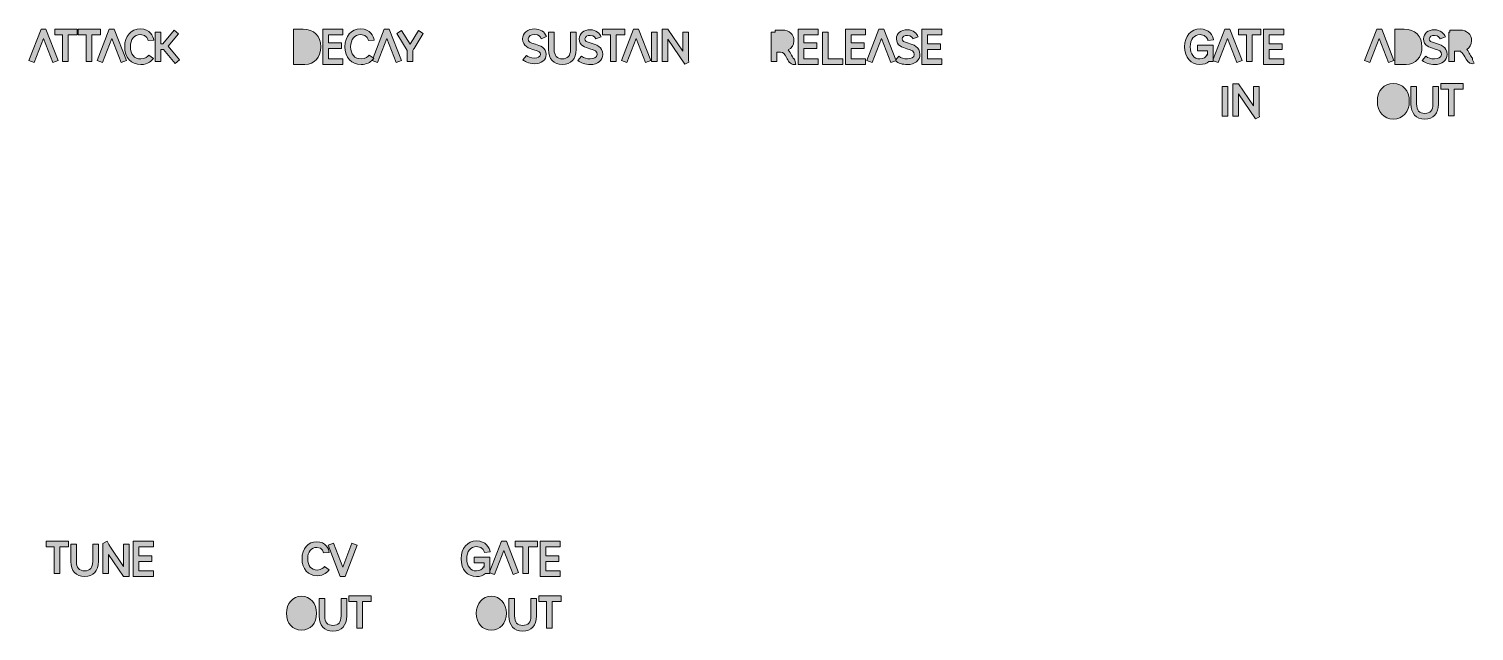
# Model space of a CAD drawing. Header units: millimetres. Extents: x 13.6 to 103.3, y 56.1 to 93.5.
import ezdxf

# ---------------------------------------------------------------- set-up
doc = ezdxf.new("R2010")
doc.units = ezdxf.units.MM
doc.header["$MEASUREMENT"] = 0
doc.layers.add('Layer 3', color=7, linetype='Continuous', lineweight=0)

# ---------------------------------------------------------------- blocks, each defined once
blk = doc.blocks.new('Block_0')
at = {"layer": 'Layer 3', "true_color": 0xff0000, "transparency": 33554687}
h = blk.add_hatch(color=1, dxfattribs=at)
h.dxf.hatch_style = 2
h.paths.add_polyline_path([(15.394, 91.501), (14.639, 93.447), (14.33, 93.447), (13.578, 91.501), (13.907, 91.374), (14.485, 92.87), (15.065, 91.374)])
h = blk.add_hatch(color=1, dxfattribs=at)
h.dxf.hatch_style = 2
h.paths.add_polyline_path([(15.666, 91.437), (16.019, 91.437), (16.019, 93.094), (16.567, 93.094), (16.567, 93.447), (15.182, 93.447), (15.182, 93.094), (15.666, 93.094)])
h = blk.add_hatch(color=1, dxfattribs=at)
h.dxf.hatch_style = 2
h.paths.add_polyline_path([(17.131, 91.437), (17.484, 91.437), (17.484, 93.094), (18.032, 93.094), (18.032, 93.447), (16.647, 93.447), (16.647, 93.094), (17.131, 93.094)])
h = blk.add_hatch(color=1, dxfattribs=at)
h.dxf.hatch_style = 2
h.paths.add_polyline_path([(19.304, 91.374), (19.633, 91.501), (18.878, 93.447), (18.569, 93.447), (17.817, 91.501), (18.146, 91.374), (18.724, 92.87)])
h = blk.add_hatch(color=1, dxfattribs=at)
h.dxf.hatch_style = 2
edge = h.paths.add_edge_path()
edge.add_spline(control_points=[(20.502, 93.111), (20.93, 93.111), (20.98, 92.75), (20.98, 92.746), (20.98, 92.746), (21.332, 92.769), (21.332, 92.769), (21.318, 92.996), (21.096, 93.464), (20.502, 93.464), (19.917, 93.464), (19.524, 93.019), (19.524, 92.357), (19.524, 91.684), (19.919, 91.25), (20.53, 91.25), (20.979, 91.25), (21.226, 91.514), (21.311, 91.628), (21.311, 91.628), (21.03, 91.839), (21.03, 91.839), (20.963, 91.751), (20.809, 91.602), (20.53, 91.602), (20.121, 91.602), (19.877, 91.884), (19.877, 92.357), (19.877, 92.822), (20.116, 93.111), (20.502, 93.111)], knot_values=[0, 0, 0, 0, 1, 1, 1, 2, 2, 2, 3, 3, 3, 4, 4, 4, 5, 5, 5, 6, 6, 6, 7, 7, 7, 8, 8, 8, 9, 9, 9, 10, 10, 10, 10], degree=3, periodic=0)
h = blk.add_hatch(color=1, dxfattribs=at)
h.dxf.hatch_style = 2
h.paths.add_polyline_path([(22.864, 93.158), (22.593, 93.384), (21.895, 92.545), (21.776, 92.545), (21.776, 93.271), (21.424, 93.271), (21.424, 91.437), (21.776, 91.437), (21.776, 92.192), (21.929, 92.192), (22.667, 91.323), (22.936, 91.552), (22.224, 92.389)])
h = blk.add_hatch(color=1, dxfattribs=at)
h.dxf.hatch_style = 2
edge = h.paths.add_edge_path()
edge.add_spline(control_points=[(31.7, 92.357), (31.7, 93.019), (31.269, 93.447), (30.602, 93.447), (30.602, 93.447), (30.008, 93.447), (30.008, 93.447), (30.008, 93.447), (30.008, 91.261), (30.008, 91.261), (30.008, 91.261), (30.714, 91.261), (30.714, 91.261), (31.313, 91.261), (31.7, 91.691), (31.7, 92.357)], knot_values=[0, 0, 0, 0, 1, 1, 1, 2, 2, 2, 3, 3, 3, 4, 4, 4, 5, 5, 5, 5], degree=3, periodic=0)
h = blk.add_hatch(color=1, dxfattribs=at)
h.dxf.hatch_style = 2
h.paths.add_polyline_path([(33.076, 91.614), (32.181, 91.614), (32.181, 92.248), (32.991, 92.248), (32.991, 92.601), (32.181, 92.601), (32.181, 93.095), (33.076, 93.095), (33.076, 93.447), (31.828, 93.447), (31.828, 91.261), (33.076, 91.261)])
h = blk.add_hatch(color=1, dxfattribs=at)
h.dxf.hatch_style = 2
edge = h.paths.add_edge_path()
edge.add_spline(control_points=[(34.951, 91.657), (34.951, 91.657), (34.708, 91.84), (34.708, 91.84), (34.641, 91.751), (34.488, 91.603), (34.208, 91.603), (33.799, 91.603), (33.555, 91.885), (33.555, 92.357), (33.555, 92.822), (33.795, 93.112), (34.18, 93.112), (34.609, 93.112), (34.658, 92.75), (34.659, 92.747), (34.659, 92.747), (35.011, 92.769), (35.011, 92.769), (34.996, 92.996), (34.774, 93.464), (34.18, 93.464), (33.595, 93.464), (33.203, 93.019), (33.203, 92.357), (33.203, 91.684), (33.597, 91.25), (34.208, 91.25), (34.551, 91.25), (34.776, 91.404), (34.901, 91.527), (34.94, 91.566), (34.97, 91.601), (34.99, 91.628), (34.99, 91.628), (34.951, 91.657), (34.951, 91.657)], knot_values=[0, 0, 0, 0, 1, 1, 1, 2, 2, 2, 3, 3, 3, 4, 4, 4, 5, 5, 5, 6, 6, 6, 7, 7, 7, 8, 8, 8, 9, 9, 9, 10, 10, 10, 11, 11, 11, 12, 12, 12, 12], degree=3, periodic=0)
h = blk.add_hatch(color=1, dxfattribs=at)
h.dxf.hatch_style = 2
edge = h.paths.add_edge_path()
edge.add_spline(control_points=[(35.642, 93.447), (35.642, 93.447), (34.951, 91.657), (34.951, 91.657), (34.951, 91.657), (34.99, 91.628), (34.99, 91.628), (34.97, 91.601), (34.94, 91.566), (34.901, 91.527), (34.901, 91.527), (34.891, 91.501), (34.891, 91.501), (34.891, 91.501), (35.22, 91.374), (35.22, 91.374), (35.22, 91.374), (35.797, 92.87), (35.797, 92.87), (35.797, 92.87), (36.377, 91.374), (36.377, 91.374), (36.377, 91.374), (36.706, 91.501), (36.706, 91.501), (36.706, 91.501), (35.952, 93.447), (35.952, 93.447), (35.952, 93.447), (35.642, 93.447), (35.642, 93.447)], knot_values=[0, 0, 0, 0, 1, 1, 1, 2, 2, 2, 3, 3, 3, 4, 4, 4, 5, 5, 5, 6, 6, 6, 7, 7, 7, 8, 8, 8, 9, 9, 9, 10, 10, 10, 10], degree=3, periodic=0)
h = blk.add_hatch(color=1, dxfattribs=at)
h.dxf.hatch_style = 2
edge = h.paths.add_edge_path()
edge.add_spline(control_points=[(37.241, 92.516), (37.241, 92.516), (36.715, 93.364), (36.715, 93.364), (36.715, 93.364), (36.416, 93.178), (36.416, 93.178), (36.416, 93.178), (37.066, 92.129), (37.066, 92.129), (37.066, 92.129), (37.066, 91.438), (37.066, 91.438), (37.066, 91.438), (37.419, 91.438), (37.419, 91.438), (37.419, 91.438), (37.419, 92.119), (37.419, 92.119), (37.419, 92.119), (37.447, 92.17), (37.447, 92.17), (37.457, 92.191), (37.472, 92.221), (37.494, 92.253), (37.494, 92.253), (38.064, 93.179), (38.064, 93.179), (38.064, 93.179), (37.763, 93.364), (37.763, 93.364), (37.763, 93.364), (37.241, 92.516), (37.241, 92.516)], knot_values=[0, 0, 0, 0, 1, 1, 1, 2, 2, 2, 3, 3, 3, 4, 4, 4, 5, 5, 5, 6, 6, 6, 7, 7, 7, 8, 8, 8, 9, 9, 9, 10, 10, 10, 11, 11, 11, 11], degree=3, periodic=0)
h = blk.add_hatch(color=1, dxfattribs=at)
h.dxf.hatch_style = 2
edge = h.paths.add_edge_path()
edge.add_spline(control_points=[(44.927, 92.174), (45.25, 92.083), (45.345, 92.033), (45.345, 91.877), (45.345, 91.714), (45.148, 91.656), (44.979, 91.656), (44.704, 91.656), (44.574, 91.74), (44.473, 91.819), (44.473, 91.819), (44.256, 91.541), (44.256, 91.541), (44.346, 91.47), (44.559, 91.303), (44.979, 91.303), (45.402, 91.303), (45.697, 91.539), (45.697, 91.877), (45.697, 92.323), (45.308, 92.433), (45.023, 92.513), (44.69, 92.608), (44.586, 92.665), (44.586, 92.839), (44.586, 93.027), (44.781, 93.111), (44.973, 93.111), (45.249, 93.111), (45.338, 92.975), (45.385, 92.856), (45.385, 92.856), (45.713, 92.986), (45.713, 92.986), (45.589, 93.299), (45.333, 93.464), (44.973, 93.464), (44.545, 93.464), (44.233, 93.201), (44.233, 92.839), (44.233, 92.37), (44.634, 92.257), (44.927, 92.174)], knot_values=[0, 0, 0, 0, 1, 1, 1, 2, 2, 2, 3, 3, 3, 4, 4, 4, 5, 5, 5, 6, 6, 6, 7, 7, 7, 8, 8, 8, 9, 9, 9, 10, 10, 10, 11, 11, 11, 12, 12, 12, 13, 13, 13, 14, 14, 14, 14], degree=3, periodic=0)
h = blk.add_hatch(color=1, dxfattribs=at)
h.dxf.hatch_style = 2
edge = h.paths.add_edge_path()
edge.add_spline(control_points=[(48.499, 92.573), (48.192, 92.66), (48.102, 92.706), (48.102, 92.842), (48.102, 92.993), (48.266, 93.061), (48.428, 93.061), (48.675, 93.061), (48.754, 92.895), (48.773, 92.844), (48.773, 92.844), (49.104, 92.964), (49.104, 92.964), (49.025, 93.181), (48.806, 93.413), (48.428, 93.413), (48.035, 93.413), (47.75, 93.173), (47.75, 92.842), (47.75, 92.419), (48.127, 92.312), (48.402, 92.234), (48.726, 92.141), (48.858, 92.083), (48.858, 91.877), (48.858, 91.675), (48.639, 91.602), (48.434, 91.602), (48.206, 91.602), (48.026, 91.658), (47.897, 91.769), (47.897, 91.769), (47.667, 91.501), (47.667, 91.501), (47.862, 91.334), (48.12, 91.25), (48.434, 91.25), (48.891, 91.25), (49.211, 91.508), (49.211, 91.877), (49.211, 92.37), (48.782, 92.492), (48.499, 92.573)], knot_values=[0, 0, 0, 0, 1, 1, 1, 2, 2, 2, 3, 3, 3, 4, 4, 4, 5, 5, 5, 6, 6, 6, 7, 7, 7, 8, 8, 8, 9, 9, 9, 10, 10, 10, 11, 11, 11, 12, 12, 12, 13, 13, 13, 14, 14, 14, 14], degree=3, periodic=0)
h = blk.add_hatch(color=1, dxfattribs=at)
h.dxf.hatch_style = 2
h.paths.add_polyline_path([(50.587, 93.447), (49.202, 93.447), (49.202, 93.094), (49.686, 93.094), (49.686, 91.437), (50.038, 91.437), (50.038, 93.094), (50.587, 93.094)])
h = blk.add_hatch(color=1, dxfattribs=at)
h.dxf.hatch_style = 2
h.paths.add_polyline_path([(51.124, 93.447), (50.372, 91.501), (50.701, 91.374), (51.279, 92.87), (51.859, 91.374), (52.188, 91.501), (51.433, 93.447)])
h = blk.add_hatch(color=1, dxfattribs=at)
h.dxf.hatch_style = 2
edge = h.paths.add_edge_path()
edge.add_spline(control_points=[(54.534, 91.632), (54.534, 91.632), (54.534, 93.271), (54.534, 93.271), (54.534, 93.271), (54.181, 93.271), (54.181, 93.271), (54.181, 93.271), (54.181, 92.075), (54.181, 92.075), (54.181, 92.075), (53.255, 93.447), (53.255, 93.447), (53.255, 93.447), (52.9, 93.447), (52.9, 93.447), (52.9, 93.447), (52.9, 91.437), (52.9, 91.437), (52.9, 91.437), (53.253, 91.437), (53.253, 91.437), (53.253, 91.437), (53.253, 92.819), (53.253, 92.819), (53.253, 92.819), (54.299, 91.267), (54.299, 91.267), (54.299, 91.267), (54.552, 91.397), (54.552, 91.397), (54.552, 91.397), (54.538, 91.52), (54.538, 91.52), (54.535, 91.539), (54.534, 91.587), (54.534, 91.632)], knot_values=[0, 0, 0, 0, 1, 1, 1, 2, 2, 2, 3, 3, 3, 4, 4, 4, 5, 5, 5, 6, 6, 6, 7, 7, 7, 8, 8, 8, 9, 9, 9, 10, 10, 10, 11, 11, 11, 12, 12, 12, 12], degree=3, periodic=0)
h = blk.add_hatch(color=1, dxfattribs=at)
h.dxf.hatch_style = 2
edge = h.paths.add_edge_path()
edge.add_spline(control_points=[(60.925, 91.842), (60.877, 91.938), (60.818, 92.056), (60.728, 92.156), (60.945, 92.265), (61.078, 92.47), (61.078, 92.726), (61.078, 93.119), (60.783, 93.394), (60.36, 93.394), (60.36, 93.394), (59.906, 93.394), (59.906, 93.394), (59.906, 93.394), (59.906, 93.271), (59.906, 93.271), (59.906, 93.271), (59.67, 93.271), (59.67, 93.271), (59.67, 93.271), (59.67, 91.437), (59.67, 91.437), (59.67, 91.437), (60.023, 91.437), (60.023, 91.437), (60.023, 91.437), (60.023, 92.017), (60.023, 92.017), (60.023, 92.017), (60.25, 92.017), (60.25, 92.017), (60.424, 92.017), (60.493, 91.915), (60.611, 91.683), (60.708, 91.49), (60.829, 91.25), (61.122, 91.25), (61.162, 91.25), (61.188, 91.254), (61.2, 91.256), (61.2, 91.256), (61.122, 91.602), (61.122, 91.602), (61.057, 91.602), (61.016, 91.662), (60.925, 91.842)], knot_values=[0, 0, 0, 0, 1, 1, 1, 2, 2, 2, 3, 3, 3, 4, 4, 4, 5, 5, 5, 6, 6, 6, 7, 7, 7, 8, 8, 8, 9, 9, 9, 10, 10, 10, 11, 11, 11, 12, 12, 12, 13, 13, 13, 14, 14, 14, 15, 15, 15, 15], degree=3, periodic=0)
h = blk.add_hatch(color=1, dxfattribs=at)
h.dxf.hatch_style = 2
h.paths.add_polyline_path([(61.333, 91.261), (62.581, 91.261), (62.581, 91.614), (61.685, 91.614), (61.685, 92.248), (62.496, 92.248), (62.496, 92.601), (61.685, 92.601), (61.685, 93.094), (62.581, 93.094), (62.581, 93.447), (61.333, 93.447)])
h = blk.add_hatch(color=1, dxfattribs=at)
h.dxf.hatch_style = 2
h.paths.add_polyline_path([(64.273, 91.261), (65.522, 91.261), (65.522, 91.614), (64.626, 91.614), (64.626, 92.248), (65.437, 92.248), (65.437, 92.601), (64.626, 92.601), (64.626, 93.094), (65.522, 93.094), (65.522, 93.447), (64.273, 93.447)])
h = blk.add_hatch(color=1, dxfattribs=at)
h.dxf.hatch_style = 2
h.paths.add_polyline_path([(67.401, 91.548), (66.665, 93.447), (66.355, 93.447), (65.603, 91.501), (65.933, 91.374), (66.51, 92.87), (67.09, 91.374), (67.381, 91.487), (67.419, 91.501)])
h = blk.add_hatch(color=1, dxfattribs=at)
h.dxf.hatch_style = 2
edge = h.paths.add_edge_path()
edge.add_spline(control_points=[(68.192, 92.573), (67.885, 92.66), (67.796, 92.706), (67.796, 92.842), (67.796, 92.993), (67.959, 93.061), (68.121, 93.061), (68.368, 93.061), (68.448, 92.895), (68.466, 92.844), (68.466, 92.844), (68.798, 92.964), (68.798, 92.964), (68.719, 93.181), (68.5, 93.413), (68.121, 93.413), (67.728, 93.413), (67.443, 93.173), (67.443, 92.842), (67.443, 92.419), (67.82, 92.312), (68.095, 92.234), (68.42, 92.141), (68.552, 92.083), (68.552, 91.877), (68.552, 91.675), (68.332, 91.602), (68.127, 91.602), (67.9, 91.602), (67.719, 91.658), (67.59, 91.769), (67.59, 91.769), (67.401, 91.548), (67.401, 91.548), (67.401, 91.548), (67.419, 91.501), (67.419, 91.501), (67.419, 91.501), (67.381, 91.487), (67.381, 91.487), (67.574, 91.33), (67.823, 91.25), (68.127, 91.25), (68.585, 91.25), (68.904, 91.508), (68.904, 91.877), (68.904, 92.37), (68.476, 92.492), (68.192, 92.573)], knot_values=[0, 0, 0, 0, 1, 1, 1, 2, 2, 2, 3, 3, 3, 4, 4, 4, 5, 5, 5, 6, 6, 6, 7, 7, 7, 8, 8, 8, 9, 9, 9, 10, 10, 10, 11, 11, 11, 12, 12, 12, 13, 13, 13, 14, 14, 14, 15, 15, 15, 16, 16, 16, 16], degree=3, periodic=0)
h = blk.add_hatch(color=1, dxfattribs=at)
h.dxf.hatch_style = 2
h.paths.add_polyline_path([(69.015, 91.261), (70.263, 91.261), (70.263, 91.614), (69.368, 91.614), (69.368, 92.192), (70.179, 92.192), (70.179, 92.545), (69.368, 92.545), (69.368, 93.094), (70.263, 93.094), (70.263, 93.447), (69.015, 93.447)])
h = blk.add_hatch(color=1, dxfattribs=at)
h.dxf.hatch_style = 2
edge = h.paths.add_edge_path()
edge.add_spline(control_points=[(87.119, 92.451), (87.119, 92.451), (86.147, 92.451), (86.147, 92.451), (86.147, 92.451), (86.147, 92.099), (86.147, 92.099), (86.147, 92.099), (86.766, 92.099), (86.766, 92.099), (86.766, 92.099), (86.766, 91.837), (86.766, 91.837), (86.766, 91.837), (86.72, 91.853), (86.72, 91.853), (86.663, 91.696), (86.5, 91.602), (86.285, 91.602), (85.917, 91.602), (85.689, 91.891), (85.689, 92.357), (85.689, 92.815), (85.927, 93.111), (86.297, 93.111), (86.74, 93.111), (86.782, 92.757), (86.784, 92.742), (86.784, 92.742), (87.135, 92.779), (87.135, 92.779), (87.106, 93.054), (86.859, 93.464), (86.297, 93.464), (85.731, 93.464), (85.336, 93.009), (85.336, 92.357), (85.336, 91.695), (85.717, 91.25), (86.285, 91.25), (86.528, 91.25), (86.713, 91.328), (86.843, 91.437), (86.843, 91.437), (87.119, 91.437), (87.119, 91.437), (87.119, 91.437), (87.119, 91.488), (87.119, 91.488), (87.119, 91.488), (87.119, 91.586), (87.119, 91.586), (87.119, 91.586), (87.119, 92.451), (87.119, 92.451)], knot_values=[0, 0, 0, 0, 1, 1, 1, 2, 2, 2, 3, 3, 3, 4, 4, 4, 5, 5, 5, 6, 6, 6, 7, 7, 7, 8, 8, 8, 9, 9, 9, 10, 10, 10, 11, 11, 11, 12, 12, 12, 13, 13, 13, 14, 14, 14, 15, 15, 15, 16, 16, 16, 17, 17, 17, 18, 18, 18, 18], degree=3, periodic=0)
h = blk.add_hatch(color=1, dxfattribs=at)
h.dxf.hatch_style = 2
h.paths.add_polyline_path([(87.993, 92.87), (88.573, 91.374), (88.902, 91.501), (88.148, 93.447), (87.838, 93.447), (87.119, 91.586), (87.119, 91.488), (87.416, 91.374)])
h = blk.add_hatch(color=1, dxfattribs=at)
h.dxf.hatch_style = 2
h.paths.add_polyline_path([(88.691, 93.094), (89.174, 93.094), (89.174, 91.437), (89.527, 91.437), (89.527, 93.094), (90.075, 93.094), (90.075, 93.447), (88.691, 93.447)])
h = blk.add_hatch(color=1, dxfattribs=at)
h.dxf.hatch_style = 2
h.paths.add_polyline_path([(90.238, 91.261), (91.487, 91.261), (91.487, 91.614), (90.591, 91.614), (90.591, 92.192), (91.402, 92.192), (91.402, 92.545), (90.591, 92.545), (90.591, 93.094), (91.487, 93.094), (91.487, 93.447), (90.238, 93.447)])
h = blk.add_hatch(color=1, dxfattribs=at)
h.dxf.hatch_style = 2
h.paths.add_polyline_path([(98.001, 91.374), (98.33, 91.501), (97.575, 93.447), (97.266, 93.447), (96.514, 91.501), (96.843, 91.374), (97.421, 92.87)])
h = blk.add_hatch(color=1, dxfattribs=at)
h.dxf.hatch_style = 2
edge = h.paths.add_edge_path()
edge.add_spline(control_points=[(100.075, 92.357), (100.075, 93.019), (99.643, 93.447), (98.976, 93.447), (98.976, 93.447), (98.382, 93.447), (98.382, 93.447), (98.382, 93.447), (98.382, 91.261), (98.382, 91.261), (98.382, 91.261), (99.089, 91.261), (99.089, 91.261), (99.688, 91.261), (100.075, 91.691), (100.075, 92.357)], knot_values=[0, 0, 0, 0, 1, 1, 1, 2, 2, 2, 3, 3, 3, 4, 4, 4, 5, 5, 5, 5], degree=3, periodic=0)
h = blk.add_hatch(color=1, dxfattribs=at)
h.dxf.hatch_style = 2
edge = h.paths.add_edge_path()
edge.add_spline(control_points=[(100.858, 91.602), (100.631, 91.602), (100.45, 91.658), (100.321, 91.769), (100.321, 91.769), (100.092, 91.501), (100.092, 91.501), (100.287, 91.334), (100.544, 91.25), (100.858, 91.25), (101.316, 91.25), (101.635, 91.508), (101.635, 91.877), (101.635, 92.37), (101.207, 92.492), (100.923, 92.573), (100.616, 92.66), (100.527, 92.706), (100.527, 92.842), (100.527, 92.993), (100.69, 93.061), (100.852, 93.061), (101.099, 93.061), (101.179, 92.895), (101.197, 92.844), (101.197, 92.844), (101.529, 92.964), (101.529, 92.964), (101.45, 93.181), (101.231, 93.413), (100.852, 93.413), (100.459, 93.413), (100.174, 93.173), (100.174, 92.842), (100.174, 92.419), (100.551, 92.312), (100.827, 92.234), (101.151, 92.141), (101.283, 92.083), (101.283, 91.877), (101.283, 91.675), (101.064, 91.602), (100.858, 91.602)], knot_values=[0, 0, 0, 0, 1, 1, 1, 2, 2, 2, 3, 3, 3, 4, 4, 4, 5, 5, 5, 6, 6, 6, 7, 7, 7, 8, 8, 8, 9, 9, 9, 10, 10, 10, 11, 11, 11, 12, 12, 12, 13, 13, 13, 14, 14, 14, 14], degree=3, periodic=0)
h = blk.add_hatch(color=1, dxfattribs=at)
h.dxf.hatch_style = 2
edge = h.paths.add_edge_path()
edge.add_spline(control_points=[(103.203, 91.55), (103.203, 91.55), (103.202, 91.656), (103.202, 91.656), (103.164, 91.665), (103.086, 91.815), (103.048, 91.887), (102.997, 91.986), (102.939, 92.097), (102.861, 92.188), (103.043, 92.302), (103.154, 92.493), (103.154, 92.726), (103.154, 93.119), (102.858, 93.394), (102.436, 93.394), (102.436, 93.394), (101.805, 93.394), (101.805, 93.394), (101.805, 93.394), (101.805, 93.271), (101.805, 93.271), (101.805, 93.271), (101.746, 93.271), (101.746, 93.271), (101.746, 93.271), (101.746, 91.437), (101.746, 91.437), (101.746, 91.437), (102.099, 91.437), (102.099, 91.437), (102.099, 91.437), (102.099, 92.071), (102.099, 92.071), (102.099, 92.071), (102.419, 92.071), (102.419, 92.071), (102.445, 92.071), (102.471, 92.072), (102.496, 92.074), (102.496, 92.074), (102.491, 92.023), (102.491, 92.023), (102.584, 92.014), (102.661, 91.866), (102.736, 91.724), (102.833, 91.536), (102.955, 91.303), (103.203, 91.303), (103.203, 91.303), (103.311, 91.327), (103.311, 91.327), (103.311, 91.327), (103.203, 91.55), (103.203, 91.55)], knot_values=[0, 0, 0, 0, 1, 1, 1, 2, 2, 2, 3, 3, 3, 4, 4, 4, 5, 5, 5, 6, 6, 6, 7, 7, 7, 8, 8, 8, 9, 9, 9, 10, 10, 10, 11, 11, 11, 12, 12, 12, 13, 13, 13, 14, 14, 14, 15, 15, 15, 16, 16, 16, 17, 17, 17, 18, 18, 18, 18], degree=3, periodic=0)
h = blk.add_hatch(color=1, dxfattribs=at)
h.dxf.hatch_style = 2
edge = h.paths.add_edge_path()
edge.add_spline(control_points=[(47.204, 92.188), (47.204, 91.794), (47.04, 91.602), (46.701, 91.602), (46.36, 91.602), (46.194, 91.794), (46.194, 92.188), (46.194, 92.188), (46.194, 93.271), (46.194, 93.271), (46.194, 93.271), (45.842, 93.271), (45.842, 93.271), (45.842, 93.271), (45.842, 92.188), (45.842, 92.188), (45.842, 91.6), (46.163, 91.25), (46.701, 91.25), (47.237, 91.25), (47.557, 91.6), (47.557, 92.188), (47.557, 92.188), (47.557, 93.271), (47.557, 93.271), (47.557, 93.271), (47.204, 93.271), (47.204, 93.271), (47.204, 93.271), (47.204, 92.188), (47.204, 92.188)], knot_values=[0, 0, 0, 0, 1, 1, 1, 2, 2, 2, 3, 3, 3, 4, 4, 4, 5, 5, 5, 6, 6, 6, 7, 7, 7, 8, 8, 8, 9, 9, 9, 10, 10, 10, 10], degree=3, periodic=0)
h = blk.add_hatch(color=1, dxfattribs=at)
h.dxf.hatch_style = 2
h.paths.add_polyline_path([(52.24, 91.437), (52.593, 91.437), (52.593, 93.271), (52.24, 93.271)])
h = blk.add_hatch(color=1, dxfattribs=at)
h.dxf.hatch_style = 2
h.paths.add_polyline_path([(63.212, 93.271), (62.86, 93.271), (62.86, 91.261), (64.11, 91.261), (64.11, 91.614), (63.212, 91.614)])
h = blk.add_hatch(color=1, dxfattribs=at)
h.dxf.hatch_style = 2
h.paths.add_polyline_path([(87.674, 88.051), (88.027, 88.051), (88.027, 89.884), (87.674, 89.884)])
h = blk.add_hatch(color=1, dxfattribs=at)
h.dxf.hatch_style = 2
edge = h.paths.add_edge_path()
edge.add_spline(control_points=[(89.968, 88.245), (89.968, 88.245), (89.968, 89.884), (89.968, 89.884), (89.968, 89.884), (89.615, 89.884), (89.615, 89.884), (89.615, 89.884), (89.615, 88.689), (89.615, 88.689), (89.615, 88.689), (88.69, 90.061), (88.69, 90.061), (88.69, 90.061), (88.335, 90.061), (88.335, 90.061), (88.335, 90.061), (88.335, 88.051), (88.335, 88.051), (88.335, 88.051), (88.687, 88.051), (88.687, 88.051), (88.687, 88.051), (88.687, 89.433), (88.687, 89.433), (88.687, 89.433), (89.735, 87.877), (89.735, 87.877), (89.735, 87.877), (89.986, 88.013), (89.986, 88.013), (89.986, 88.013), (89.972, 88.134), (89.972, 88.134), (89.97, 88.152), (89.968, 88.2), (89.968, 88.245)], knot_values=[0, 0, 0, 0, 1, 1, 1, 2, 2, 2, 3, 3, 3, 4, 4, 4, 5, 5, 5, 6, 6, 6, 7, 7, 7, 8, 8, 8, 9, 9, 9, 10, 10, 10, 11, 11, 11, 12, 12, 12, 12], degree=3, periodic=0)
h = blk.add_hatch(color=1, dxfattribs=at)
h.dxf.hatch_style = 2
edge = h.paths.add_edge_path()
edge.add_spline(control_points=[(98.294, 90.077), (97.701, 90.077), (97.303, 89.633), (97.303, 88.97), (97.303, 88.308), (97.701, 87.863), (98.294, 87.863), (98.889, 87.863), (99.289, 88.308), (99.289, 88.97), (99.289, 89.633), (98.889, 90.077), (98.294, 90.077)], knot_values=[0, 0, 0, 0, 1, 1, 1, 2, 2, 2, 3, 3, 3, 4, 4, 4, 4], degree=3, periodic=0)
h = blk.add_hatch(color=1, dxfattribs=at)
h.dxf.hatch_style = 2
edge = h.paths.add_edge_path()
edge.add_spline(control_points=[(100.751, 88.801), (100.751, 88.407), (100.586, 88.216), (100.247, 88.216), (99.907, 88.216), (99.741, 88.407), (99.741, 88.801), (99.741, 88.801), (99.741, 89.884), (99.741, 89.884), (99.741, 89.884), (99.388, 89.884), (99.388, 89.884), (99.388, 89.884), (99.388, 88.801), (99.388, 88.801), (99.388, 88.214), (99.709, 87.863), (100.247, 87.863), (100.784, 87.863), (101.104, 88.214), (101.104, 88.801), (101.104, 88.801), (101.104, 89.884), (101.104, 89.884), (101.104, 89.884), (100.751, 89.884), (100.751, 89.884), (100.751, 89.884), (100.751, 88.801), (100.751, 88.801)], knot_values=[0, 0, 0, 0, 1, 1, 1, 2, 2, 2, 3, 3, 3, 4, 4, 4, 5, 5, 5, 6, 6, 6, 7, 7, 7, 8, 8, 8, 9, 9, 9, 10, 10, 10, 10], degree=3, periodic=0)
h = blk.add_hatch(color=1, dxfattribs=at)
h.dxf.hatch_style = 2
h.paths.add_polyline_path([(101.241, 89.723), (101.725, 89.723), (101.725, 88.066), (102.077, 88.066), (102.077, 89.723), (102.626, 89.723), (102.626, 90.076), (101.241, 90.076)])
h = blk.add_hatch(color=1, dxfattribs=at)
h.dxf.hatch_style = 2
h.paths.add_polyline_path([(14.657, 61.294), (15.14, 61.294), (15.14, 59.637), (15.493, 59.637), (15.493, 61.294), (16.042, 61.294), (16.042, 61.647), (14.657, 61.647)])
h = blk.add_hatch(color=1, dxfattribs=at)
h.dxf.hatch_style = 2
edge = h.paths.add_edge_path()
edge.add_spline(control_points=[(17.542, 60.387), (17.542, 59.993), (17.377, 59.802), (17.038, 59.802), (16.698, 59.802), (16.532, 59.993), (16.532, 60.387), (16.532, 60.387), (16.532, 61.47), (16.532, 61.47), (16.532, 61.47), (16.179, 61.47), (16.179, 61.47), (16.179, 61.47), (16.179, 60.387), (16.179, 60.387), (16.179, 59.8), (16.5, 59.449), (17.038, 59.449), (17.574, 59.449), (17.894, 59.8), (17.894, 60.387), (17.894, 60.387), (17.894, 61.47), (17.894, 61.47), (17.894, 61.47), (17.542, 61.47), (17.542, 61.47), (17.542, 61.47), (17.542, 60.387), (17.542, 60.387)], knot_values=[0, 0, 0, 0, 1, 1, 1, 2, 2, 2, 3, 3, 3, 4, 4, 4, 5, 5, 5, 6, 6, 6, 7, 7, 7, 8, 8, 8, 9, 9, 9, 10, 10, 10, 10], degree=3, periodic=0)
h = blk.add_hatch(color=1, dxfattribs=at)
h.dxf.hatch_style = 2
edge = h.paths.add_edge_path()
edge.add_spline(control_points=[(19.458, 60.076), (19.458, 60.076), (18.609, 61.335), (18.609, 61.335), (18.609, 61.335), (18.576, 61.385), (18.576, 61.385), (18.547, 61.429), (18.516, 61.477), (18.512, 61.483), (18.512, 61.483), (18.428, 61.64), (18.428, 61.64), (18.428, 61.64), (18.159, 61.498), (18.159, 61.498), (18.159, 61.498), (18.174, 61.375), (18.174, 61.375), (18.176, 61.359), (18.177, 61.322), (18.177, 61.273), (18.177, 61.273), (18.177, 59.637), (18.177, 59.637), (18.177, 59.637), (18.53, 59.637), (18.53, 59.637), (18.53, 59.637), (18.53, 60.821), (18.53, 60.821), (18.53, 60.821), (19.447, 59.461), (19.447, 59.461), (19.447, 59.461), (19.811, 59.461), (19.811, 59.461), (19.811, 59.461), (19.811, 61.47), (19.811, 61.47), (19.811, 61.47), (19.458, 61.47), (19.458, 61.47), (19.458, 61.47), (19.458, 60.076), (19.458, 60.076)], knot_values=[0, 0, 0, 0, 1, 1, 1, 2, 2, 2, 3, 3, 3, 4, 4, 4, 5, 5, 5, 6, 6, 6, 7, 7, 7, 8, 8, 8, 9, 9, 9, 10, 10, 10, 11, 11, 11, 12, 12, 12, 13, 13, 13, 14, 14, 14, 15, 15, 15, 15], degree=3, periodic=0)
h = blk.add_hatch(color=1, dxfattribs=at)
h.dxf.hatch_style = 2
h.paths.add_polyline_path([(20.057, 59.461), (21.305, 59.461), (21.305, 59.813), (20.41, 59.813), (20.41, 60.391), (21.221, 60.391), (21.221, 60.744), (20.41, 60.744), (20.41, 61.294), (21.305, 61.294), (21.305, 61.647), (20.057, 61.647)])
h = blk.add_hatch(color=1, dxfattribs=at)
h.dxf.hatch_style = 2
edge = h.paths.add_edge_path()
edge.add_spline(control_points=[(32.219, 59.869), (32.219, 59.869), (31.934, 60.076), (31.934, 60.076), (31.886, 60.01), (31.745, 59.856), (31.481, 59.856), (31.109, 59.856), (30.888, 60.118), (30.888, 60.556), (30.888, 60.984), (31.109, 61.26), (31.453, 61.26), (31.828, 61.26), (31.872, 60.935), (31.872, 60.931), (31.872, 60.931), (32.224, 60.954), (32.224, 60.954), (32.21, 61.169), (32.003, 61.613), (31.453, 61.613), (30.912, 61.613), (30.535, 61.178), (30.535, 60.556), (30.535, 59.926), (30.915, 59.503), (31.481, 59.503), (31.908, 59.503), (32.139, 59.759), (32.219, 59.869)], knot_values=[0, 0, 0, 0, 1, 1, 1, 2, 2, 2, 3, 3, 3, 4, 4, 4, 5, 5, 5, 6, 6, 6, 7, 7, 7, 8, 8, 8, 9, 9, 9, 10, 10, 10, 10], degree=3, periodic=0)
h = blk.add_hatch(color=1, dxfattribs=at)
h.dxf.hatch_style = 2
h.paths.add_polyline_path([(32.49, 61.533), (32.161, 61.407), (32.907, 59.461), (33.217, 59.461), (33.963, 61.407), (33.633, 61.533), (33.062, 60.042)])
h = blk.add_hatch(color=1, dxfattribs=at)
h.dxf.hatch_style = 2
edge = h.paths.add_edge_path()
edge.add_spline(control_points=[(41.921, 59.637), (41.921, 59.637), (42.197, 59.637), (42.197, 59.637), (42.197, 59.637), (42.197, 59.688), (42.197, 59.688), (42.197, 59.688), (42.197, 59.785), (42.197, 59.785), (42.197, 59.785), (42.197, 60.651), (42.197, 60.651), (42.197, 60.651), (41.225, 60.651), (41.225, 60.651), (41.225, 60.651), (41.225, 60.298), (41.225, 60.298), (41.225, 60.298), (41.844, 60.298), (41.844, 60.298), (41.844, 60.298), (41.844, 60.036), (41.844, 60.036), (41.844, 60.036), (41.798, 60.053), (41.798, 60.053), (41.741, 59.896), (41.578, 59.802), (41.363, 59.802), (40.995, 59.802), (40.767, 60.091), (40.767, 60.556), (40.767, 61.015), (41.005, 61.311), (41.375, 61.311), (41.818, 61.311), (41.86, 60.957), (41.862, 60.942), (41.862, 60.942), (42.213, 60.978), (42.213, 60.978), (42.184, 61.254), (41.937, 61.664), (41.375, 61.664), (40.809, 61.664), (40.414, 61.208), (40.414, 60.556), (40.414, 59.894), (40.795, 59.449), (41.363, 59.449), (41.607, 59.449), (41.791, 59.527), (41.921, 59.637)], knot_values=[0, 0, 0, 0, 1, 1, 1, 2, 2, 2, 3, 3, 3, 4, 4, 4, 5, 5, 5, 6, 6, 6, 7, 7, 7, 8, 8, 8, 9, 9, 9, 10, 10, 10, 11, 11, 11, 12, 12, 12, 13, 13, 13, 14, 14, 14, 15, 15, 15, 16, 16, 16, 17, 17, 17, 18, 18, 18, 18], degree=3, periodic=0)
h = blk.add_hatch(color=1, dxfattribs=at)
h.dxf.hatch_style = 2
h.paths.add_polyline_path([(42.493, 59.574), (43.071, 61.069), (43.651, 59.573), (43.98, 59.701), (43.225, 61.647), (42.916, 61.647), (42.197, 59.785), (42.197, 59.688)])
h = blk.add_hatch(color=1, dxfattribs=at)
h.dxf.hatch_style = 2
h.paths.add_polyline_path([(43.769, 61.294), (44.252, 61.294), (44.252, 59.637), (44.605, 59.637), (44.605, 61.294), (45.153, 61.294), (45.153, 61.647), (43.769, 61.647)])
h = blk.add_hatch(color=1, dxfattribs=at)
h.dxf.hatch_style = 2
h.paths.add_polyline_path([(46.565, 61.294), (46.565, 61.647), (45.316, 61.647), (45.316, 59.461), (46.565, 59.461), (46.565, 59.813), (45.669, 59.813), (45.669, 60.391), (46.48, 60.391), (46.48, 60.744), (45.669, 60.744), (45.669, 61.294)])
h = blk.add_hatch(color=1, dxfattribs=at)
h.dxf.hatch_style = 2
edge = h.paths.add_edge_path()
edge.add_spline(control_points=[(30.503, 58.226), (29.954, 58.226), (29.571, 57.792), (29.571, 57.17), (29.571, 56.549), (29.954, 56.116), (30.503, 56.116), (31.054, 56.116), (31.439, 56.549), (31.439, 57.17), (31.439, 57.792), (31.054, 58.226), (30.503, 58.226)], knot_values=[0, 0, 0, 0, 1, 1, 1, 2, 2, 2, 3, 3, 3, 4, 4, 4, 4], degree=3, periodic=0)
h = blk.add_hatch(color=1, dxfattribs=at)
h.dxf.hatch_style = 2
edge = h.paths.add_edge_path()
edge.add_spline(control_points=[(32.96, 57.001), (32.96, 56.607), (32.795, 56.415), (32.457, 56.415), (32.116, 56.415), (31.95, 56.607), (31.95, 57.001), (31.95, 57.001), (31.95, 58.084), (31.95, 58.084), (31.95, 58.084), (31.598, 58.084), (31.598, 58.084), (31.598, 58.084), (31.598, 57.001), (31.598, 57.001), (31.598, 56.413), (31.919, 56.063), (32.457, 56.063), (32.993, 56.063), (33.313, 56.413), (33.313, 57.001), (33.313, 57.001), (33.313, 58.084), (33.313, 58.084), (33.313, 58.084), (32.96, 58.084), (32.96, 58.084), (32.96, 58.084), (32.96, 57.001), (32.96, 57.001)], knot_values=[0, 0, 0, 0, 1, 1, 1, 2, 2, 2, 3, 3, 3, 4, 4, 4, 5, 5, 5, 6, 6, 6, 7, 7, 7, 8, 8, 8, 9, 9, 9, 10, 10, 10, 10], degree=3, periodic=0)
h = blk.add_hatch(color=1, dxfattribs=at)
h.dxf.hatch_style = 2
h.paths.add_polyline_path([(33.451, 57.907), (33.934, 57.907), (33.934, 56.25), (34.287, 56.25), (34.287, 57.907), (34.836, 57.907), (34.836, 58.26), (33.451, 58.26)])
h = blk.add_hatch(color=1, dxfattribs=at)
h.dxf.hatch_style = 2
edge = h.paths.add_edge_path()
edge.add_spline(control_points=[(42.288, 58.226), (41.739, 58.226), (41.355, 57.792), (41.355, 57.17), (41.355, 56.549), (41.739, 56.116), (42.288, 56.116), (42.838, 56.116), (43.223, 56.549), (43.223, 57.17), (43.223, 57.792), (42.838, 58.226), (42.288, 58.226)], knot_values=[0, 0, 0, 0, 1, 1, 1, 2, 2, 2, 3, 3, 3, 4, 4, 4, 4], degree=3, periodic=0)
h = blk.add_hatch(color=1, dxfattribs=at)
h.dxf.hatch_style = 2
edge = h.paths.add_edge_path()
edge.add_spline(control_points=[(44.744, 57.001), (44.744, 56.607), (44.58, 56.415), (44.241, 56.415), (43.9, 56.415), (43.734, 56.607), (43.734, 57.001), (43.734, 57.001), (43.734, 58.084), (43.734, 58.084), (43.734, 58.084), (43.382, 58.084), (43.382, 58.084), (43.382, 58.084), (43.382, 57.001), (43.382, 57.001), (43.382, 56.413), (43.703, 56.063), (44.241, 56.063), (44.777, 56.063), (45.097, 56.413), (45.097, 57.001), (45.097, 57.001), (45.097, 58.084), (45.097, 58.084), (45.097, 58.084), (44.744, 58.084), (44.744, 58.084), (44.744, 58.084), (44.744, 57.001), (44.744, 57.001)], knot_values=[0, 0, 0, 0, 1, 1, 1, 2, 2, 2, 3, 3, 3, 4, 4, 4, 5, 5, 5, 6, 6, 6, 7, 7, 7, 8, 8, 8, 9, 9, 9, 10, 10, 10, 10], degree=3, periodic=0)
h = blk.add_hatch(color=1, dxfattribs=at)
h.dxf.hatch_style = 2
h.paths.add_polyline_path([(45.235, 57.907), (45.718, 57.907), (45.718, 56.25), (46.071, 56.25), (46.071, 57.907), (46.62, 57.907), (46.62, 58.26), (45.235, 58.26)])
at = {"layer": 'Layer 3'}
for points in [[(15.394, 91.501), (14.639, 93.447), (14.33, 93.447), (13.578, 91.501), (13.907, 91.374), (14.485, 92.87), (15.065, 91.374)], [(15.666, 91.437), (16.019, 91.437), (16.019, 93.094), (16.567, 93.094), (16.567, 93.447), (15.182, 93.447), (15.182, 93.094), (15.666, 93.094)], [(17.131, 91.437), (17.484, 91.437), (17.484, 93.094), (18.032, 93.094), (18.032, 93.447), (16.647, 93.447), (16.647, 93.094), (17.131, 93.094)], [(19.304, 91.374), (19.633, 91.501), (18.878, 93.447), (18.569, 93.447), (17.817, 91.501), (18.146, 91.374), (18.724, 92.87)], [(22.864, 93.158), (22.593, 93.384), (21.895, 92.545), (21.776, 92.545), (21.776, 93.271), (21.424, 93.271), (21.424, 91.437), (21.776, 91.437), (21.776, 92.192), (21.929, 92.192), (22.667, 91.323), (22.936, 91.552), (22.224, 92.389)], [(33.076, 91.614), (32.181, 91.614), (32.181, 92.248), (32.991, 92.248), (32.991, 92.601), (32.181, 92.601), (32.181, 93.095), (33.076, 93.095), (33.076, 93.447), (31.828, 93.447), (31.828, 91.261), (33.076, 91.261)], [(50.587, 93.447), (49.202, 93.447), (49.202, 93.094), (49.686, 93.094), (49.686, 91.437), (50.038, 91.437), (50.038, 93.094), (50.587, 93.094)], [(51.124, 93.447), (50.372, 91.501), (50.701, 91.374), (51.279, 92.87), (51.859, 91.374), (52.188, 91.501), (51.433, 93.447)], [(61.333, 91.261), (62.581, 91.261), (62.581, 91.614), (61.685, 91.614), (61.685, 92.248), (62.496, 92.248), (62.496, 92.601), (61.685, 92.601), (61.685, 93.094), (62.581, 93.094), (62.581, 93.447), (61.333, 93.447)], [(64.273, 91.261), (65.522, 91.261), (65.522, 91.614), (64.626, 91.614), (64.626, 92.248), (65.437, 92.248), (65.437, 92.601), (64.626, 92.601), (64.626, 93.094), (65.522, 93.094), (65.522, 93.447), (64.273, 93.447)], [(67.401, 91.548), (66.665, 93.447), (66.355, 93.447), (65.603, 91.501), (65.933, 91.374), (66.51, 92.87), (67.09, 91.374), (67.381, 91.487), (67.419, 91.501)], [(69.015, 91.261), (70.263, 91.261), (70.263, 91.614), (69.368, 91.614), (69.368, 92.192), (70.179, 92.192), (70.179, 92.545), (69.368, 92.545), (69.368, 93.094), (70.263, 93.094), (70.263, 93.447), (69.015, 93.447)], [(87.993, 92.87), (88.573, 91.374), (88.902, 91.501), (88.148, 93.447), (87.838, 93.447), (87.119, 91.586), (87.119, 91.488), (87.416, 91.374)], [(88.691, 93.094), (89.174, 93.094), (89.174, 91.437), (89.527, 91.437), (89.527, 93.094), (90.075, 93.094), (90.075, 93.447), (88.691, 93.447)], [(90.238, 91.261), (91.487, 91.261), (91.487, 91.614), (90.591, 91.614), (90.591, 92.192), (91.402, 92.192), (91.402, 92.545), (90.591, 92.545), (90.591, 93.094), (91.487, 93.094), (91.487, 93.447), (90.238, 93.447)], [(98.001, 91.374), (98.33, 91.501), (97.575, 93.447), (97.266, 93.447), (96.514, 91.501), (96.843, 91.374), (97.421, 92.87)], [(52.24, 91.437), (52.593, 91.437), (52.593, 93.271), (52.24, 93.271)], [(63.212, 93.271), (62.86, 93.271), (62.86, 91.261), (64.11, 91.261), (64.11, 91.614), (63.212, 91.614)], [(87.674, 88.051), (88.027, 88.051), (88.027, 89.884), (87.674, 89.884)], [(101.241, 89.723), (101.725, 89.723), (101.725, 88.066), (102.077, 88.066), (102.077, 89.723), (102.626, 89.723), (102.626, 90.076), (101.241, 90.076)], [(14.657, 61.294), (15.14, 61.294), (15.14, 59.637), (15.493, 59.637), (15.493, 61.294), (16.042, 61.294), (16.042, 61.647), (14.657, 61.647)], [(20.057, 59.461), (21.305, 59.461), (21.305, 59.813), (20.41, 59.813), (20.41, 60.391), (21.221, 60.391), (21.221, 60.744), (20.41, 60.744), (20.41, 61.294), (21.305, 61.294), (21.305, 61.647), (20.057, 61.647)], [(32.49, 61.533), (32.161, 61.407), (32.907, 59.461), (33.217, 59.461), (33.963, 61.407), (33.633, 61.533), (33.062, 60.042)], [(42.493, 59.574), (43.071, 61.069), (43.651, 59.573), (43.98, 59.701), (43.225, 61.647), (42.916, 61.647), (42.197, 59.785), (42.197, 59.688)], [(43.769, 61.294), (44.252, 61.294), (44.252, 59.637), (44.605, 59.637), (44.605, 61.294), (45.153, 61.294), (45.153, 61.647), (43.769, 61.647)], [(46.565, 61.294), (46.565, 61.647), (45.316, 61.647), (45.316, 59.461), (46.565, 59.461), (46.565, 59.813), (45.669, 59.813), (45.669, 60.391), (46.48, 60.391), (46.48, 60.744), (45.669, 60.744), (45.669, 61.294)], [(33.451, 57.907), (33.934, 57.907), (33.934, 56.25), (34.287, 56.25), (34.287, 57.907), (34.836, 57.907), (34.836, 58.26), (33.451, 58.26)], [(45.235, 57.907), (45.718, 57.907), (45.718, 56.25), (46.071, 56.25), (46.071, 57.907), (46.62, 57.907), (46.62, 58.26), (45.235, 58.26)]]:
    blk.add_lwpolyline(points, close=True, dxfattribs=at)
for points, knots in [([(20.502, 93.111), (20.93, 93.111), (20.98, 92.75), (20.98, 92.746), (20.98, 92.746), (21.332, 92.769), (21.332, 92.769), (21.318, 92.996), (21.096, 93.464), (20.502, 93.464), (19.917, 93.464), (19.524, 93.019), (19.524, 92.357), (19.524, 91.684), (19.919, 91.25), (20.53, 91.25), (20.979, 91.25), (21.226, 91.514), (21.311, 91.628), (21.311, 91.628), (21.03, 91.839), (21.03, 91.839), (20.963, 91.751), (20.809, 91.602), (20.53, 91.602), (20.121, 91.602), (19.877, 91.884), (19.877, 92.357), (19.877, 92.822), (20.116, 93.111), (20.502, 93.111)], [0, 0, 0, 0, 1, 1, 1, 2, 2, 2, 3, 3, 3, 4, 4, 4, 5, 5, 5, 6, 6, 6, 7, 7, 7, 8, 8, 8, 9, 9, 9, 10, 10, 10, 10]), ([(31.7, 92.357), (31.7, 93.019), (31.269, 93.447), (30.602, 93.447), (30.602, 93.447), (30.008, 93.447), (30.008, 93.447), (30.008, 93.447), (30.008, 91.261), (30.008, 91.261), (30.008, 91.261), (30.714, 91.261), (30.714, 91.261), (31.313, 91.261), (31.7, 91.691), (31.7, 92.357)], [0, 0, 0, 0, 1, 1, 1, 2, 2, 2, 3, 3, 3, 4, 4, 4, 5, 5, 5, 5]), ([(34.951, 91.657), (34.951, 91.657), (34.708, 91.84), (34.708, 91.84), (34.641, 91.751), (34.488, 91.603), (34.208, 91.603), (33.799, 91.603), (33.555, 91.885), (33.555, 92.357), (33.555, 92.822), (33.795, 93.112), (34.18, 93.112), (34.609, 93.112), (34.658, 92.75), (34.659, 92.747), (34.659, 92.747), (35.011, 92.769), (35.011, 92.769), (34.996, 92.996), (34.774, 93.464), (34.18, 93.464), (33.595, 93.464), (33.203, 93.019), (33.203, 92.357), (33.203, 91.684), (33.597, 91.25), (34.208, 91.25), (34.551, 91.25), (34.776, 91.404), (34.901, 91.527), (34.94, 91.566), (34.97, 91.601), (34.99, 91.628), (34.99, 91.628), (34.951, 91.657), (34.951, 91.657)], [0, 0, 0, 0, 1, 1, 1, 2, 2, 2, 3, 3, 3, 4, 4, 4, 5, 5, 5, 6, 6, 6, 7, 7, 7, 8, 8, 8, 9, 9, 9, 10, 10, 10, 11, 11, 11, 12, 12, 12, 12]), ([(35.642, 93.447), (35.642, 93.447), (34.951, 91.657), (34.951, 91.657), (34.951, 91.657), (34.99, 91.628), (34.99, 91.628), (34.97, 91.601), (34.94, 91.566), (34.901, 91.527), (34.901, 91.527), (34.891, 91.501), (34.891, 91.501), (34.891, 91.501), (35.22, 91.374), (35.22, 91.374), (35.22, 91.374), (35.797, 92.87), (35.797, 92.87), (35.797, 92.87), (36.377, 91.374), (36.377, 91.374), (36.377, 91.374), (36.706, 91.501), (36.706, 91.501), (36.706, 91.501), (35.952, 93.447), (35.952, 93.447), (35.952, 93.447), (35.642, 93.447), (35.642, 93.447)], [0, 0, 0, 0, 1, 1, 1, 2, 2, 2, 3, 3, 3, 4, 4, 4, 5, 5, 5, 6, 6, 6, 7, 7, 7, 8, 8, 8, 9, 9, 9, 10, 10, 10, 10]), ([(37.241, 92.516), (37.241, 92.516), (36.715, 93.364), (36.715, 93.364), (36.715, 93.364), (36.416, 93.178), (36.416, 93.178), (36.416, 93.178), (37.066, 92.129), (37.066, 92.129), (37.066, 92.129), (37.066, 91.438), (37.066, 91.438), (37.066, 91.438), (37.419, 91.438), (37.419, 91.438), (37.419, 91.438), (37.419, 92.119), (37.419, 92.119), (37.419, 92.119), (37.447, 92.17), (37.447, 92.17), (37.457, 92.191), (37.472, 92.221), (37.494, 92.253), (37.494, 92.253), (38.064, 93.179), (38.064, 93.179), (38.064, 93.179), (37.763, 93.364), (37.763, 93.364), (37.763, 93.364), (37.241, 92.516), (37.241, 92.516)], [0, 0, 0, 0, 1, 1, 1, 2, 2, 2, 3, 3, 3, 4, 4, 4, 5, 5, 5, 6, 6, 6, 7, 7, 7, 8, 8, 8, 9, 9, 9, 10, 10, 10, 11, 11, 11, 11]), ([(44.927, 92.174), (45.25, 92.083), (45.345, 92.033), (45.345, 91.877), (45.345, 91.714), (45.148, 91.656), (44.979, 91.656), (44.704, 91.656), (44.574, 91.74), (44.473, 91.819), (44.473, 91.819), (44.256, 91.541), (44.256, 91.541), (44.346, 91.47), (44.559, 91.303), (44.979, 91.303), (45.402, 91.303), (45.697, 91.539), (45.697, 91.877), (45.697, 92.323), (45.308, 92.433), (45.023, 92.513), (44.69, 92.608), (44.586, 92.665), (44.586, 92.839), (44.586, 93.027), (44.781, 93.111), (44.973, 93.111), (45.249, 93.111), (45.338, 92.975), (45.385, 92.856), (45.385, 92.856), (45.713, 92.986), (45.713, 92.986), (45.589, 93.299), (45.333, 93.464), (44.973, 93.464), (44.545, 93.464), (44.233, 93.201), (44.233, 92.839), (44.233, 92.37), (44.634, 92.257), (44.927, 92.174)], [0, 0, 0, 0, 1, 1, 1, 2, 2, 2, 3, 3, 3, 4, 4, 4, 5, 5, 5, 6, 6, 6, 7, 7, 7, 8, 8, 8, 9, 9, 9, 10, 10, 10, 11, 11, 11, 12, 12, 12, 13, 13, 13, 14, 14, 14, 14]), ([(48.499, 92.573), (48.192, 92.66), (48.102, 92.706), (48.102, 92.842), (48.102, 92.993), (48.266, 93.061), (48.428, 93.061), (48.675, 93.061), (48.754, 92.895), (48.773, 92.844), (48.773, 92.844), (49.104, 92.964), (49.104, 92.964), (49.025, 93.181), (48.806, 93.413), (48.428, 93.413), (48.035, 93.413), (47.75, 93.173), (47.75, 92.842), (47.75, 92.419), (48.127, 92.312), (48.402, 92.234), (48.726, 92.141), (48.858, 92.083), (48.858, 91.877), (48.858, 91.675), (48.639, 91.602), (48.434, 91.602), (48.206, 91.602), (48.026, 91.658), (47.897, 91.769), (47.897, 91.769), (47.667, 91.501), (47.667, 91.501), (47.862, 91.334), (48.12, 91.25), (48.434, 91.25), (48.891, 91.25), (49.211, 91.508), (49.211, 91.877), (49.211, 92.37), (48.782, 92.492), (48.499, 92.573)], [0, 0, 0, 0, 1, 1, 1, 2, 2, 2, 3, 3, 3, 4, 4, 4, 5, 5, 5, 6, 6, 6, 7, 7, 7, 8, 8, 8, 9, 9, 9, 10, 10, 10, 11, 11, 11, 12, 12, 12, 13, 13, 13, 14, 14, 14, 14]), ([(54.534, 91.632), (54.534, 91.632), (54.534, 93.271), (54.534, 93.271), (54.534, 93.271), (54.181, 93.271), (54.181, 93.271), (54.181, 93.271), (54.181, 92.075), (54.181, 92.075), (54.181, 92.075), (53.255, 93.447), (53.255, 93.447), (53.255, 93.447), (52.9, 93.447), (52.9, 93.447), (52.9, 93.447), (52.9, 91.437), (52.9, 91.437), (52.9, 91.437), (53.253, 91.437), (53.253, 91.437), (53.253, 91.437), (53.253, 92.819), (53.253, 92.819), (53.253, 92.819), (54.299, 91.267), (54.299, 91.267), (54.299, 91.267), (54.552, 91.397), (54.552, 91.397), (54.552, 91.397), (54.538, 91.52), (54.538, 91.52), (54.535, 91.539), (54.534, 91.587), (54.534, 91.632)], [0, 0, 0, 0, 1, 1, 1, 2, 2, 2, 3, 3, 3, 4, 4, 4, 5, 5, 5, 6, 6, 6, 7, 7, 7, 8, 8, 8, 9, 9, 9, 10, 10, 10, 11, 11, 11, 12, 12, 12, 12]), ([(60.925, 91.842), (60.877, 91.938), (60.818, 92.056), (60.728, 92.156), (60.945, 92.265), (61.078, 92.47), (61.078, 92.726), (61.078, 93.119), (60.783, 93.394), (60.36, 93.394), (60.36, 93.394), (59.906, 93.394), (59.906, 93.394), (59.906, 93.394), (59.906, 93.271), (59.906, 93.271), (59.906, 93.271), (59.67, 93.271), (59.67, 93.271), (59.67, 93.271), (59.67, 91.437), (59.67, 91.437), (59.67, 91.437), (60.023, 91.437), (60.023, 91.437), (60.023, 91.437), (60.023, 92.017), (60.023, 92.017), (60.023, 92.017), (60.25, 92.017), (60.25, 92.017), (60.424, 92.017), (60.493, 91.915), (60.611, 91.683), (60.708, 91.49), (60.829, 91.25), (61.122, 91.25), (61.162, 91.25), (61.188, 91.254), (61.2, 91.256), (61.2, 91.256), (61.122, 91.602), (61.122, 91.602), (61.057, 91.602), (61.016, 91.662), (60.925, 91.842)], [0, 0, 0, 0, 1, 1, 1, 2, 2, 2, 3, 3, 3, 4, 4, 4, 5, 5, 5, 6, 6, 6, 7, 7, 7, 8, 8, 8, 9, 9, 9, 10, 10, 10, 11, 11, 11, 12, 12, 12, 13, 13, 13, 14, 14, 14, 15, 15, 15, 15]), ([(68.192, 92.573), (67.885, 92.66), (67.796, 92.706), (67.796, 92.842), (67.796, 92.993), (67.959, 93.061), (68.121, 93.061), (68.368, 93.061), (68.448, 92.895), (68.466, 92.844), (68.466, 92.844), (68.798, 92.964), (68.798, 92.964), (68.719, 93.181), (68.5, 93.413), (68.121, 93.413), (67.728, 93.413), (67.443, 93.173), (67.443, 92.842), (67.443, 92.419), (67.82, 92.312), (68.095, 92.234), (68.42, 92.141), (68.552, 92.083), (68.552, 91.877), (68.552, 91.675), (68.332, 91.602), (68.127, 91.602), (67.9, 91.602), (67.719, 91.658), (67.59, 91.769), (67.59, 91.769), (67.401, 91.548), (67.401, 91.548), (67.401, 91.548), (67.419, 91.501), (67.419, 91.501), (67.419, 91.501), (67.381, 91.487), (67.381, 91.487), (67.574, 91.33), (67.823, 91.25), (68.127, 91.25), (68.585, 91.25), (68.904, 91.508), (68.904, 91.877), (68.904, 92.37), (68.476, 92.492), (68.192, 92.573)], [0, 0, 0, 0, 1, 1, 1, 2, 2, 2, 3, 3, 3, 4, 4, 4, 5, 5, 5, 6, 6, 6, 7, 7, 7, 8, 8, 8, 9, 9, 9, 10, 10, 10, 11, 11, 11, 12, 12, 12, 13, 13, 13, 14, 14, 14, 15, 15, 15, 16, 16, 16, 16]), ([(87.119, 92.451), (87.119, 92.451), (86.147, 92.451), (86.147, 92.451), (86.147, 92.451), (86.147, 92.099), (86.147, 92.099), (86.147, 92.099), (86.766, 92.099), (86.766, 92.099), (86.766, 92.099), (86.766, 91.837), (86.766, 91.837), (86.766, 91.837), (86.72, 91.853), (86.72, 91.853), (86.663, 91.696), (86.5, 91.602), (86.285, 91.602), (85.917, 91.602), (85.689, 91.891), (85.689, 92.357), (85.689, 92.815), (85.927, 93.111), (86.297, 93.111), (86.74, 93.111), (86.782, 92.757), (86.784, 92.742), (86.784, 92.742), (87.135, 92.779), (87.135, 92.779), (87.106, 93.054), (86.859, 93.464), (86.297, 93.464), (85.731, 93.464), (85.336, 93.009), (85.336, 92.357), (85.336, 91.695), (85.717, 91.25), (86.285, 91.25), (86.528, 91.25), (86.713, 91.328), (86.843, 91.437), (86.843, 91.437), (87.119, 91.437), (87.119, 91.437), (87.119, 91.437), (87.119, 91.488), (87.119, 91.488), (87.119, 91.488), (87.119, 91.586), (87.119, 91.586), (87.119, 91.586), (87.119, 92.451), (87.119, 92.451)], [0, 0, 0, 0, 1, 1, 1, 2, 2, 2, 3, 3, 3, 4, 4, 4, 5, 5, 5, 6, 6, 6, 7, 7, 7, 8, 8, 8, 9, 9, 9, 10, 10, 10, 11, 11, 11, 12, 12, 12, 13, 13, 13, 14, 14, 14, 15, 15, 15, 16, 16, 16, 17, 17, 17, 18, 18, 18, 18]), ([(100.075, 92.357), (100.075, 93.019), (99.643, 93.447), (98.976, 93.447), (98.976, 93.447), (98.382, 93.447), (98.382, 93.447), (98.382, 93.447), (98.382, 91.261), (98.382, 91.261), (98.382, 91.261), (99.089, 91.261), (99.089, 91.261), (99.688, 91.261), (100.075, 91.691), (100.075, 92.357)], [0, 0, 0, 0, 1, 1, 1, 2, 2, 2, 3, 3, 3, 4, 4, 4, 5, 5, 5, 5]), ([(100.858, 91.602), (100.631, 91.602), (100.45, 91.658), (100.321, 91.769), (100.321, 91.769), (100.092, 91.501), (100.092, 91.501), (100.287, 91.334), (100.544, 91.25), (100.858, 91.25), (101.316, 91.25), (101.635, 91.508), (101.635, 91.877), (101.635, 92.37), (101.207, 92.492), (100.923, 92.573), (100.616, 92.66), (100.527, 92.706), (100.527, 92.842), (100.527, 92.993), (100.69, 93.061), (100.852, 93.061), (101.099, 93.061), (101.179, 92.895), (101.197, 92.844), (101.197, 92.844), (101.529, 92.964), (101.529, 92.964), (101.45, 93.181), (101.231, 93.413), (100.852, 93.413), (100.459, 93.413), (100.174, 93.173), (100.174, 92.842), (100.174, 92.419), (100.551, 92.312), (100.827, 92.234), (101.151, 92.141), (101.283, 92.083), (101.283, 91.877), (101.283, 91.675), (101.064, 91.602), (100.858, 91.602)], [0, 0, 0, 0, 1, 1, 1, 2, 2, 2, 3, 3, 3, 4, 4, 4, 5, 5, 5, 6, 6, 6, 7, 7, 7, 8, 8, 8, 9, 9, 9, 10, 10, 10, 11, 11, 11, 12, 12, 12, 13, 13, 13, 14, 14, 14, 14]), ([(103.203, 91.55), (103.203, 91.55), (103.202, 91.656), (103.202, 91.656), (103.164, 91.665), (103.086, 91.815), (103.048, 91.887), (102.997, 91.986), (102.939, 92.097), (102.861, 92.188), (103.043, 92.302), (103.154, 92.493), (103.154, 92.726), (103.154, 93.119), (102.858, 93.394), (102.436, 93.394), (102.436, 93.394), (101.805, 93.394), (101.805, 93.394), (101.805, 93.394), (101.805, 93.271), (101.805, 93.271), (101.805, 93.271), (101.746, 93.271), (101.746, 93.271), (101.746, 93.271), (101.746, 91.437), (101.746, 91.437), (101.746, 91.437), (102.099, 91.437), (102.099, 91.437), (102.099, 91.437), (102.099, 92.071), (102.099, 92.071), (102.099, 92.071), (102.419, 92.071), (102.419, 92.071), (102.445, 92.071), (102.471, 92.072), (102.496, 92.074), (102.496, 92.074), (102.491, 92.023), (102.491, 92.023), (102.584, 92.014), (102.661, 91.866), (102.736, 91.724), (102.833, 91.536), (102.955, 91.303), (103.203, 91.303), (103.203, 91.303), (103.311, 91.327), (103.311, 91.327), (103.311, 91.327), (103.203, 91.55), (103.203, 91.55)], [0, 0, 0, 0, 1, 1, 1, 2, 2, 2, 3, 3, 3, 4, 4, 4, 5, 5, 5, 6, 6, 6, 7, 7, 7, 8, 8, 8, 9, 9, 9, 10, 10, 10, 11, 11, 11, 12, 12, 12, 13, 13, 13, 14, 14, 14, 15, 15, 15, 16, 16, 16, 17, 17, 17, 18, 18, 18, 18]), ([(47.204, 92.188), (47.204, 91.794), (47.04, 91.602), (46.701, 91.602), (46.36, 91.602), (46.194, 91.794), (46.194, 92.188), (46.194, 92.188), (46.194, 93.271), (46.194, 93.271), (46.194, 93.271), (45.842, 93.271), (45.842, 93.271), (45.842, 93.271), (45.842, 92.188), (45.842, 92.188), (45.842, 91.6), (46.163, 91.25), (46.701, 91.25), (47.237, 91.25), (47.557, 91.6), (47.557, 92.188), (47.557, 92.188), (47.557, 93.271), (47.557, 93.271), (47.557, 93.271), (47.204, 93.271), (47.204, 93.271), (47.204, 93.271), (47.204, 92.188), (47.204, 92.188)], [0, 0, 0, 0, 1, 1, 1, 2, 2, 2, 3, 3, 3, 4, 4, 4, 5, 5, 5, 6, 6, 6, 7, 7, 7, 8, 8, 8, 9, 9, 9, 10, 10, 10, 10]), ([(89.968, 88.245), (89.968, 88.245), (89.968, 89.884), (89.968, 89.884), (89.968, 89.884), (89.615, 89.884), (89.615, 89.884), (89.615, 89.884), (89.615, 88.689), (89.615, 88.689), (89.615, 88.689), (88.69, 90.061), (88.69, 90.061), (88.69, 90.061), (88.335, 90.061), (88.335, 90.061), (88.335, 90.061), (88.335, 88.051), (88.335, 88.051), (88.335, 88.051), (88.687, 88.051), (88.687, 88.051), (88.687, 88.051), (88.687, 89.433), (88.687, 89.433), (88.687, 89.433), (89.735, 87.877), (89.735, 87.877), (89.735, 87.877), (89.986, 88.013), (89.986, 88.013), (89.986, 88.013), (89.972, 88.134), (89.972, 88.134), (89.97, 88.152), (89.968, 88.2), (89.968, 88.245)], [0, 0, 0, 0, 1, 1, 1, 2, 2, 2, 3, 3, 3, 4, 4, 4, 5, 5, 5, 6, 6, 6, 7, 7, 7, 8, 8, 8, 9, 9, 9, 10, 10, 10, 11, 11, 11, 12, 12, 12, 12]), ([(98.294, 90.077), (97.701, 90.077), (97.303, 89.633), (97.303, 88.97), (97.303, 88.308), (97.701, 87.863), (98.294, 87.863), (98.889, 87.863), (99.289, 88.308), (99.289, 88.97), (99.289, 89.633), (98.889, 90.077), (98.294, 90.077)], [0, 0, 0, 0, 1, 1, 1, 2, 2, 2, 3, 3, 3, 4, 4, 4, 4]), ([(100.751, 88.801), (100.751, 88.407), (100.586, 88.216), (100.247, 88.216), (99.907, 88.216), (99.741, 88.407), (99.741, 88.801), (99.741, 88.801), (99.741, 89.884), (99.741, 89.884), (99.741, 89.884), (99.388, 89.884), (99.388, 89.884), (99.388, 89.884), (99.388, 88.801), (99.388, 88.801), (99.388, 88.214), (99.709, 87.863), (100.247, 87.863), (100.784, 87.863), (101.104, 88.214), (101.104, 88.801), (101.104, 88.801), (101.104, 89.884), (101.104, 89.884), (101.104, 89.884), (100.751, 89.884), (100.751, 89.884), (100.751, 89.884), (100.751, 88.801), (100.751, 88.801)], [0, 0, 0, 0, 1, 1, 1, 2, 2, 2, 3, 3, 3, 4, 4, 4, 5, 5, 5, 6, 6, 6, 7, 7, 7, 8, 8, 8, 9, 9, 9, 10, 10, 10, 10]), ([(17.542, 60.387), (17.542, 59.993), (17.377, 59.802), (17.038, 59.802), (16.698, 59.802), (16.532, 59.993), (16.532, 60.387), (16.532, 60.387), (16.532, 61.47), (16.532, 61.47), (16.532, 61.47), (16.179, 61.47), (16.179, 61.47), (16.179, 61.47), (16.179, 60.387), (16.179, 60.387), (16.179, 59.8), (16.5, 59.449), (17.038, 59.449), (17.574, 59.449), (17.894, 59.8), (17.894, 60.387), (17.894, 60.387), (17.894, 61.47), (17.894, 61.47), (17.894, 61.47), (17.542, 61.47), (17.542, 61.47), (17.542, 61.47), (17.542, 60.387), (17.542, 60.387)], [0, 0, 0, 0, 1, 1, 1, 2, 2, 2, 3, 3, 3, 4, 4, 4, 5, 5, 5, 6, 6, 6, 7, 7, 7, 8, 8, 8, 9, 9, 9, 10, 10, 10, 10]), ([(19.458, 60.076), (19.458, 60.076), (18.609, 61.335), (18.609, 61.335), (18.609, 61.335), (18.576, 61.385), (18.576, 61.385), (18.547, 61.429), (18.516, 61.477), (18.512, 61.483), (18.512, 61.483), (18.428, 61.64), (18.428, 61.64), (18.428, 61.64), (18.159, 61.498), (18.159, 61.498), (18.159, 61.498), (18.174, 61.375), (18.174, 61.375), (18.176, 61.359), (18.177, 61.322), (18.177, 61.273), (18.177, 61.273), (18.177, 59.637), (18.177, 59.637), (18.177, 59.637), (18.53, 59.637), (18.53, 59.637), (18.53, 59.637), (18.53, 60.821), (18.53, 60.821), (18.53, 60.821), (19.447, 59.461), (19.447, 59.461), (19.447, 59.461), (19.811, 59.461), (19.811, 59.461), (19.811, 59.461), (19.811, 61.47), (19.811, 61.47), (19.811, 61.47), (19.458, 61.47), (19.458, 61.47), (19.458, 61.47), (19.458, 60.076), (19.458, 60.076)], [0, 0, 0, 0, 1, 1, 1, 2, 2, 2, 3, 3, 3, 4, 4, 4, 5, 5, 5, 6, 6, 6, 7, 7, 7, 8, 8, 8, 9, 9, 9, 10, 10, 10, 11, 11, 11, 12, 12, 12, 13, 13, 13, 14, 14, 14, 15, 15, 15, 15]), ([(32.219, 59.869), (32.219, 59.869), (31.934, 60.076), (31.934, 60.076), (31.886, 60.01), (31.745, 59.856), (31.481, 59.856), (31.109, 59.856), (30.888, 60.118), (30.888, 60.556), (30.888, 60.984), (31.109, 61.26), (31.453, 61.26), (31.828, 61.26), (31.872, 60.935), (31.872, 60.931), (31.872, 60.931), (32.224, 60.954), (32.224, 60.954), (32.21, 61.169), (32.003, 61.613), (31.453, 61.613), (30.912, 61.613), (30.535, 61.178), (30.535, 60.556), (30.535, 59.926), (30.915, 59.503), (31.481, 59.503), (31.908, 59.503), (32.139, 59.759), (32.219, 59.869)], [0, 0, 0, 0, 1, 1, 1, 2, 2, 2, 3, 3, 3, 4, 4, 4, 5, 5, 5, 6, 6, 6, 7, 7, 7, 8, 8, 8, 9, 9, 9, 10, 10, 10, 10]), ([(41.921, 59.637), (41.921, 59.637), (42.197, 59.637), (42.197, 59.637), (42.197, 59.637), (42.197, 59.688), (42.197, 59.688), (42.197, 59.688), (42.197, 59.785), (42.197, 59.785), (42.197, 59.785), (42.197, 60.651), (42.197, 60.651), (42.197, 60.651), (41.225, 60.651), (41.225, 60.651), (41.225, 60.651), (41.225, 60.298), (41.225, 60.298), (41.225, 60.298), (41.844, 60.298), (41.844, 60.298), (41.844, 60.298), (41.844, 60.036), (41.844, 60.036), (41.844, 60.036), (41.798, 60.053), (41.798, 60.053), (41.741, 59.896), (41.578, 59.802), (41.363, 59.802), (40.995, 59.802), (40.767, 60.091), (40.767, 60.556), (40.767, 61.015), (41.005, 61.311), (41.375, 61.311), (41.818, 61.311), (41.86, 60.957), (41.862, 60.942), (41.862, 60.942), (42.213, 60.978), (42.213, 60.978), (42.184, 61.254), (41.937, 61.664), (41.375, 61.664), (40.809, 61.664), (40.414, 61.208), (40.414, 60.556), (40.414, 59.894), (40.795, 59.449), (41.363, 59.449), (41.607, 59.449), (41.791, 59.527), (41.921, 59.637)], [0, 0, 0, 0, 1, 1, 1, 2, 2, 2, 3, 3, 3, 4, 4, 4, 5, 5, 5, 6, 6, 6, 7, 7, 7, 8, 8, 8, 9, 9, 9, 10, 10, 10, 11, 11, 11, 12, 12, 12, 13, 13, 13, 14, 14, 14, 15, 15, 15, 16, 16, 16, 17, 17, 17, 18, 18, 18, 18]), ([(30.503, 58.226), (29.954, 58.226), (29.571, 57.792), (29.571, 57.17), (29.571, 56.549), (29.954, 56.116), (30.503, 56.116), (31.054, 56.116), (31.439, 56.549), (31.439, 57.17), (31.439, 57.792), (31.054, 58.226), (30.503, 58.226)], [0, 0, 0, 0, 1, 1, 1, 2, 2, 2, 3, 3, 3, 4, 4, 4, 4]), ([(32.96, 57.001), (32.96, 56.607), (32.795, 56.415), (32.457, 56.415), (32.116, 56.415), (31.95, 56.607), (31.95, 57.001), (31.95, 57.001), (31.95, 58.084), (31.95, 58.084), (31.95, 58.084), (31.598, 58.084), (31.598, 58.084), (31.598, 58.084), (31.598, 57.001), (31.598, 57.001), (31.598, 56.413), (31.919, 56.063), (32.457, 56.063), (32.993, 56.063), (33.313, 56.413), (33.313, 57.001), (33.313, 57.001), (33.313, 58.084), (33.313, 58.084), (33.313, 58.084), (32.96, 58.084), (32.96, 58.084), (32.96, 58.084), (32.96, 57.001), (32.96, 57.001)], [0, 0, 0, 0, 1, 1, 1, 2, 2, 2, 3, 3, 3, 4, 4, 4, 5, 5, 5, 6, 6, 6, 7, 7, 7, 8, 8, 8, 9, 9, 9, 10, 10, 10, 10]), ([(42.288, 58.226), (41.739, 58.226), (41.355, 57.792), (41.355, 57.17), (41.355, 56.549), (41.739, 56.116), (42.288, 56.116), (42.838, 56.116), (43.223, 56.549), (43.223, 57.17), (43.223, 57.792), (42.838, 58.226), (42.288, 58.226)], [0, 0, 0, 0, 1, 1, 1, 2, 2, 2, 3, 3, 3, 4, 4, 4, 4]), ([(44.744, 57.001), (44.744, 56.607), (44.58, 56.415), (44.241, 56.415), (43.9, 56.415), (43.734, 56.607), (43.734, 57.001), (43.734, 57.001), (43.734, 58.084), (43.734, 58.084), (43.734, 58.084), (43.382, 58.084), (43.382, 58.084), (43.382, 58.084), (43.382, 57.001), (43.382, 57.001), (43.382, 56.413), (43.703, 56.063), (44.241, 56.063), (44.777, 56.063), (45.097, 56.413), (45.097, 57.001), (45.097, 57.001), (45.097, 58.084), (45.097, 58.084), (45.097, 58.084), (44.744, 58.084), (44.744, 58.084), (44.744, 58.084), (44.744, 57.001), (44.744, 57.001)], [0, 0, 0, 0, 1, 1, 1, 2, 2, 2, 3, 3, 3, 4, 4, 4, 5, 5, 5, 6, 6, 6, 7, 7, 7, 8, 8, 8, 9, 9, 9, 10, 10, 10, 10])]:
    blk.add_open_spline(points, degree=3, knots=knots, dxfattribs=at)

msp = doc.modelspace()

# ---------------------------------------------------------------- block references
at = {"layer": 'Layer 3'}
msp.add_blockref('Block_0', (0, 0), dxfattribs=at)

doc.saveas('drawing.dxf')
